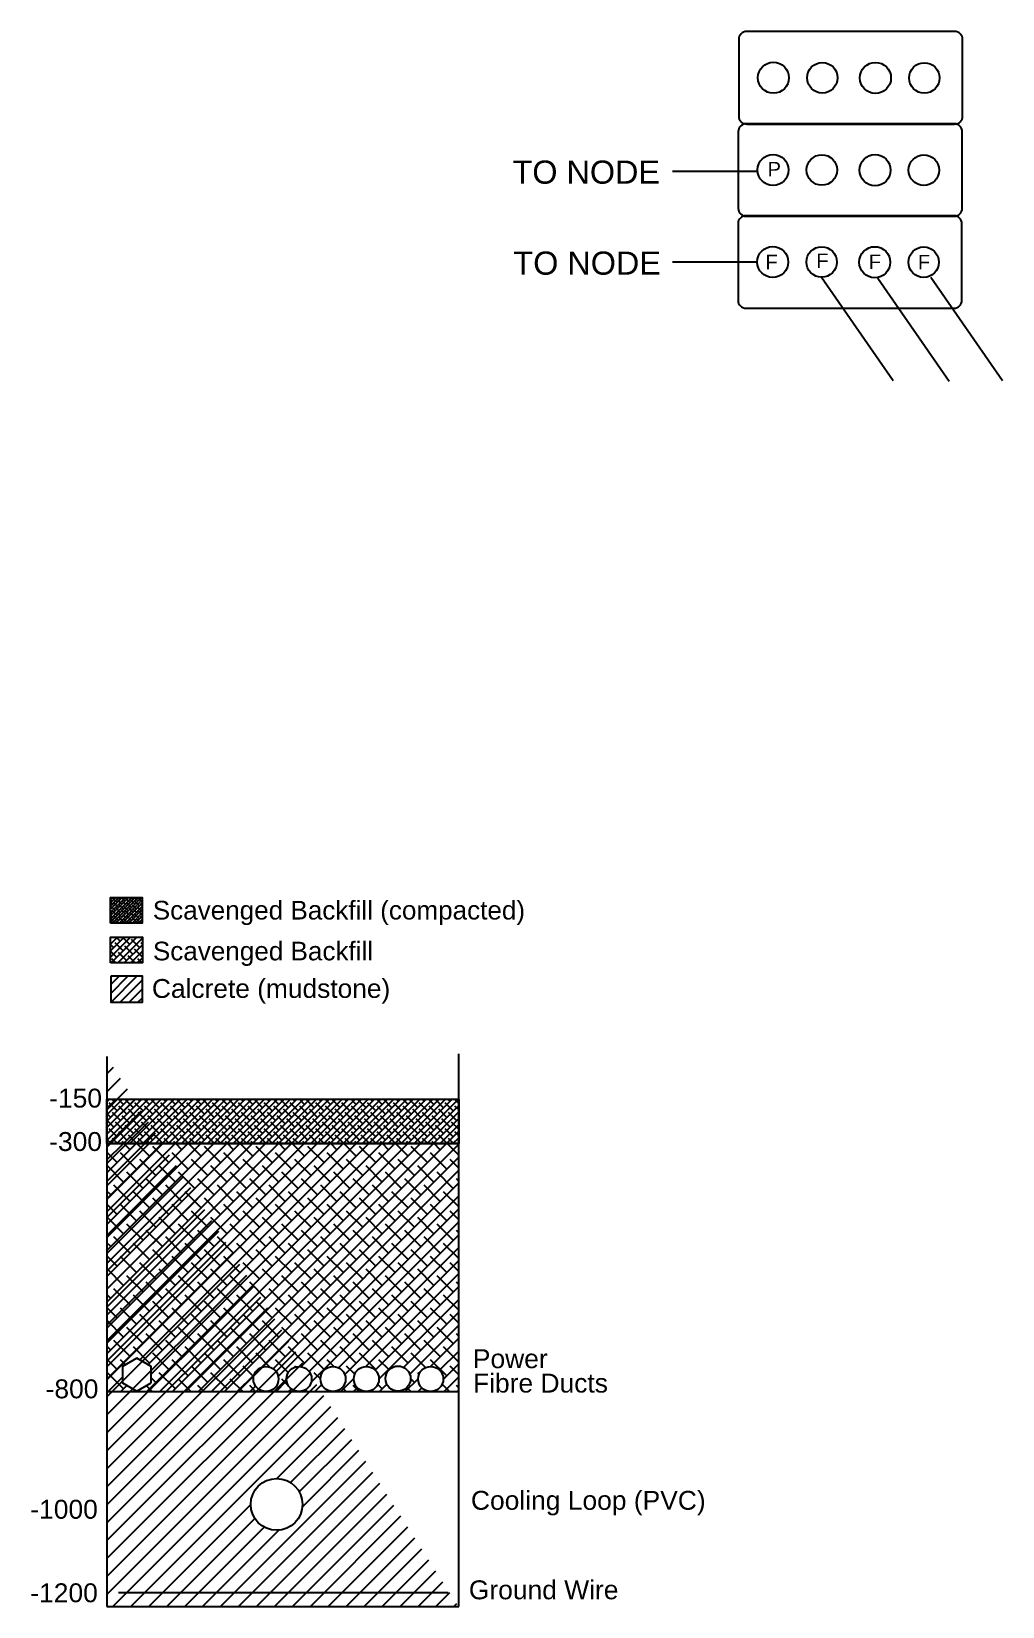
# Model space of a CAD drawing. Header units: millimetres. Extents: x -81648 to 92101, y -2749 to 46797.
# Drawn here: x -81648 to -69504, y 15070 to 34763 of the extents above; entities that cross this region are included whole.
import ezdxf

# ---------------------------------------------------------------- set-up
doc = ezdxf.new("R2010")
doc.units = ezdxf.units.MM
doc.styles.get("Standard").update_dxf_attribs({"font": 'arial.ttf'})

msp = doc.modelspace()

# ---------------------------------------------------------------- texts
for s, height, p in [('TO NODE', 289.8011, (-75631.242, 32859.907)), ('P', 180.076, (-72442.575, 32952.251)), ('TO NODE', 289.8011, (-75620.508, 31722.169)), ('F', 180.076, (-72467.887, 31790.876)), ('F', 180.076, (-71833.118, 31807.082)), ('F', 180.076, (-71177.345, 31793.889)), ('F', 180.076, (-70561.85, 31790.372)), ('Scavenged Backfill (compacted)', 233.34149, (-80130.921, 23659.849)), ('Scavenged Backfill', 233.34149, (-80129.37, 23148.84)), ('-150', 236.306, (-81426.283, 21308.172)), ('-300', 236.306, (-81426.283, 20765.619)), ('Power', 236.306, (-76127.81, 18049.992)), ('Fibre Ducts', 236.30598, (-76125.702, 17744.806)), ('-800', 236.306, (-81471.227, 17673.062)), ('-1000', 236.306, (-81662.345, 16167.476)), ('Cooling Loop (PVC)', 236.30598, (-76151.744, 16279.275)), ('-1200', 236.306, (-81662.345, 15123.06)), ('Ground Wire', 236.30598, (-76177.787, 15160.258))]:
    msp.add_text(s, height=height).set_placement(p)

# ---------------------------------------------------------------- blocks, each defined once
blk = doc.blocks.new('A$C14298')
h = blk.add_hatch()
h.set_pattern_fill('ANSI31', color=256, scale=25, style=0)
h.set_pattern_definition([(45, (-2600.79, -7420.39), (-56.1266, 56.1266), [])])
h.paths.add_polyline_path([(0, 324), (0, 0), (396, 0), (396, 324)])
blk.add_lwpolyline([(0, 324), (0, 0), (396, 0), (396, 324)], close=True)
blk.add_text('Calcrete (mudstone)', height=235.56).set_placement((516, 52))

# ---------------------------------------------------------------- hatches: boundary and pattern name
h = msp.add_hatch()
h.set_pattern_fill('ANSI38', color=256, scale=9, style=0)
h.set_pattern_definition([(45, (-92782.326, 14737.66), (-20.205576, 20.205576), []), (135, (-92782.326, 14737.66), (-60.61673, 20.205576), [71.4375, -42.8625])])
h.paths.add_polyline_path([(-80659.809, 23613.567), (-80659.809, 23935.001), (-80261.573, 23935.001), (-80261.573, 23613.567)])
h = msp.add_hatch()
h.set_pattern_fill('ANSI38', color=256, scale=18, style=0)
h.set_pattern_definition([(45, (-92784.943, 14861.797), (-40.41115, 40.41115), []), (135, (-92784.943, 14861.797), (-121.23346, 40.41115), [142.875, -85.725])])
h.paths.add_polyline_path([(-80659.582, 23117.592), (-80659.582, 23439.026), (-80261.345, 23439.026), (-80261.345, 23117.592)])
h = msp.add_hatch()
h.set_pattern_fill('ANSI31', color=256, scale=50, style=0)
h.set_pattern_definition([(45, (-91648.53, 4051.27), (-112.2532, 112.2532), [])])
edge = h.paths.add_edge_path()
edge.add_arc((-78582.377, 16346.24), 323.953, 0, 360)
edge = h.paths.add_edge_path()
edge.add_line((-80704.417, 17757.401), (-76304.417, 17757.401))
edge.add_line((-80704.417, 17757.401), (-76304.417, 17757.401))
edge = h.paths.add_edge_path()
edge.add_line((-80704.417, 21945.137), (-80704.417, 15069.896))
edge.add_line((-80704.417, 15069.896), (-76304.417, 15069.896))
edge.add_line((-76304.417, 15069.896), (-76304.417, 21979.86))
edge.add_line((-76304.417, 15069.896), (-76304.417, 21979.86))
h = msp.add_hatch()
h.set_pattern_fill('ANSI38', color=256, scale=18, style=0)
h.set_pattern_definition([(45, (-91648.53, 4051.27), (-40.41115, 40.41115), []), (135, (-91648.53, 4051.27), (-121.23346, 40.41115), [142.875, -85.725])])
h.paths.add_polyline_path([(-80704.417, 20858.483), (-80704.417, 21413.246), (-76304.417, 21413.246), (-76304.417, 20858.483)])
h = msp.add_hatch()
h.set_pattern_fill('ANSI38', color=256, scale=36, style=0)
h.set_pattern_definition([(45, (-91648.53, 4051.27), (-80.8223, 80.8223), []), (135, (-91648.53, 4051.27), (-242.4669, 80.8223), [285.75, -171.45])])
h.paths.add_polyline_path([(-80704.417, 20858.483), (-80704.417, 17757.401), (-76304.417, 17757.401), (-76304.417, 20858.483)])
h.paths.add_polyline_path([(-80149.738, 17864.746), (-80149.738, 18071.978), (-80329.207, 18175.595), (-80508.676, 18071.978), (-80508.676, 17864.746), (-80329.207, 17761.129)], flags=16)
edge = h.paths.add_edge_path(flags=16)
edge.add_arc((-78715.884, 17914.541), 157.14, 0, 360)
edge = h.paths.add_edge_path(flags=16)
edge.add_arc((-78301.536, 17914.655), 157.14, 0, 360)
edge = h.paths.add_edge_path(flags=16)
edge.add_arc((-77876.265, 17914.655), 157.14, 0, 360)
edge = h.paths.add_edge_path(flags=16)
edge.add_arc((-77459.733, 17914.541), 157.14, 0, 360)
edge = h.paths.add_edge_path(flags=16)
edge.add_arc((-77063.591, 17919.206), 157.14, 0, 360)
edge = h.paths.add_edge_path(flags=16)
edge.add_arc((-76654.874, 17914.655), 157.14, 0, 360)

# ---------------------------------------------------------------- linework, layer by layer
for p, q in [((-72573.344, 33011.397), (-73631.655, 33011.397)), ((-72571.168, 31880.828), (-73629.479, 31880.828)), ((-71765.874, 31690.195), (-70871.002, 30400.568)), ((-71064.203, 31679.462), (-70169.331, 30389.835)), ((-70398.733, 31690.195), (-69503.862, 30400.568)), ((-80704.417, 21945.137), (-80704.417, 15069.896)), ((-76304.417, 15069.896), (-76304.417, 21979.86)), ((-80704.417, 20858.483), (-76304.417, 20858.483)), ((-80704.417, 17757.401), (-76304.417, 17757.401)), ((-80559.473, 15243.513), (-76437.857, 15243.513)), ((-80704.417, 15069.896), (-76304.417, 15069.896))]:
    msp.add_line(p, q)
for points in [[(-72803.315, 34663.074), (-72803.315, 33705.882, 0.414213562), (-72703.315, 33605.882), (-70102.575, 33605.882, 0.414213562), (-70002.575, 33705.882), (-70002.575, 34663.074, 0.414213562), (-70102.575, 34763.074), (-72703.315, 34763.074, 0.414213562)], [(-72808.679, 33510.042), (-72808.679, 32552.85, 0.414213562), (-72708.679, 32452.85), (-70107.939, 32452.85, 0.414213562), (-70007.939, 32552.85), (-70007.939, 33510.042, 0.414213562), (-70107.939, 33610.042), (-72708.679, 33610.042, 0.414213562)], [(-72811.77, 32359.424), (-72811.77, 31402.232, 0.414213562), (-72711.77, 31302.232), (-70111.03, 31302.232, 0.414213562), (-70011.03, 31402.232), (-70011.03, 32359.424, 0.414213562), (-70111.03, 32459.424), (-72711.77, 32459.424, 0.414213562)]]:
    msp.add_lwpolyline(points, format="xyb", close=True)
for points in [[(-80659.809, 23613.567), (-80659.809, 23935.001), (-80261.573, 23935.001), (-80261.573, 23613.567)], [(-80659.582, 23117.592), (-80659.582, 23439.026), (-80261.345, 23439.026), (-80261.345, 23117.592)], [(-80704.417, 20858.483), (-80704.417, 21413.246), (-76304.417, 21413.246), (-76304.417, 20858.483)], [(-80704.417, 20858.483), (-80704.417, 17757.401), (-76304.417, 17757.401), (-76304.417, 20858.483)], [(-80149.738, 17864.746), (-80149.738, 18071.978), (-80329.207, 18175.595), (-80508.676, 18071.978), (-80508.676, 17864.746), (-80329.207, 17761.129)]]:
    msp.add_lwpolyline(points, close=True)
for centre, radius in [((-72368.516, 34184.478), 194.197), ((-71757.418, 34184.478), 190.633), ((-71092.808, 34181.984), 194.197), ((-70481.709, 34181.984), 190.633), ((-72373.881, 33031.446), 194.197), ((-71762.782, 33031.446), 190.633), ((-71098.172, 33028.952), 194.197), ((-70487.074, 33028.952), 190.633), ((-72376.972, 31880.828), 194.197), ((-71765.874, 31880.828), 190.633), ((-71101.263, 31878.334), 194.197), ((-70490.165, 31878.334), 190.633), ((-78715.884, 17914.541), 157.14), ((-78301.536, 17914.655), 157.14), ((-77876.265, 17914.655), 157.14), ((-77459.733, 17914.541), 157.14), ((-77063.591, 17919.206), 157.14), ((-76654.874, 17914.655), 157.14), ((-78582.377, 16346.24), 323.953)]:
    msp.add_circle(centre, radius)

# ---------------------------------------------------------------- block references
msp.add_blockref('A$C14298', (-80657.284, 22627.742))

msp.set_redraw_order([(e.dxf.handle, doc.entitydb.next_handle()) for e in msp.query("TEXT MTEXT ATTDEF DIMENSION ARC_DIMENSION")])  # texts and dimensions are drawn at this point

doc.saveas('drawing.dxf')
